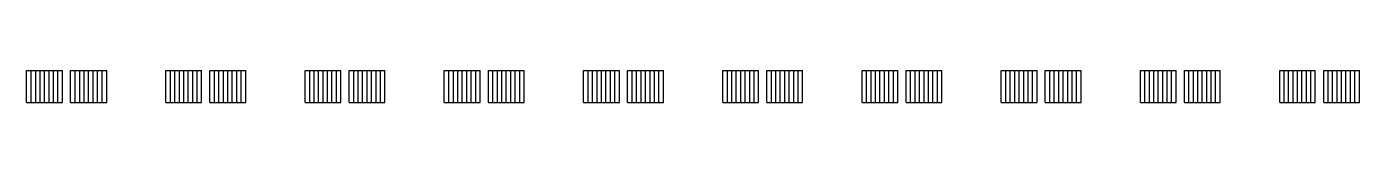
# Model space of a CAD drawing. Header units: millimetres. Extents: x 98 to 20644, y -7467 to -6136.
# Drawn here: x 10800 to 16486, y -6293 to -6156 of the extents above; entities that cross this region are included whole.
import ezdxf

# ---------------------------------------------------------------- set-up
doc = ezdxf.new("R2010")
doc.units = ezdxf.units.MM

# ---------------------------------------------------------------- blocks, each defined once
blk = doc.blocks.new('*T30')
at = {"linetype": 'ByBlock', "lineweight": -2, "transparency": 16777216}
for p, q in [((0, 0), (0, 136.7)), ((0, 136.7), (152.7, 136.7)), ((19.7, 0), (19.7, 136.7)), ((38.7, 0), (38.7, 136.7)), ((57.7, 0), (57.7, 136.7)), ((76.7, 0), (76.7, 136.7)), ((95.7, 0), (95.7, 136.7)), ((114.7, 0), (114.7, 136.7)), ((133.7, 0), (133.7, 136.7)), ((152.7, 0), (152.7, 136.7)), ((187.8, 0), (187.8, 136.7)), ((187.8, 136.7), (342.4, 136.7)), ((207.4, 0), (207.4, 136.7)), ((226.4, 0), (226.4, 136.7)), ((245.5, 0), (245.5, 136.7)), ((264.5, 0), (264.5, 136.7)), ((283.5, 0), (283.5, 136.7)), ((302.5, 0), (302.5, 136.7)), ((321.5, 0), (321.5, 136.7)), ((342.4, 0), (342.4, 136.7)), ((594, 0), (594, 136.7)), ((594, 136.7), (746.7, 136.7)), ((613.7, 0), (613.7, 136.7)), ((632.7, 0), (632.7, 136.7)), ((651.7, 0), (651.7, 136.7)), ((670.7, 0), (670.7, 136.7)), ((689.7, 0), (689.7, 136.7)), ((708.7, 0), (708.7, 136.7)), ((727.7, 0), (727.7, 136.7)), ((746.7, 0), (746.7, 136.7)), ((781.8, 0), (781.8, 136.7)), ((781.8, 136.7), (934.5, 136.7)), ((801.5, 0), (801.5, 136.7)), ((820.5, 0), (820.5, 136.7)), ((839.5, 0), (839.5, 136.7)), ((858.5, 0), (858.5, 136.7)), ((877.5, 0), (877.5, 136.7)), ((896.5, 0), (896.5, 136.7)), ((915.5, 0), (915.5, 136.7)), ((934.5, 0), (934.5, 136.7)), ((1188, 0), (1188, 136.7)), ((1188, 136.7), (1340.7, 136.7)), ((1207.7, 0), (1207.7, 136.7)), ((1226.7, 0), (1226.7, 136.7)), ((1245.7, 0), (1245.7, 136.7)), ((1264.7, 0), (1264.7, 136.7)), ((1283.7, 0), (1283.7, 136.7)), ((1302.7, 0), (1302.7, 136.7)), ((1321.7, 0), (1321.7, 136.7)), ((1340.7, 0), (1340.7, 136.7)), ((1375.8, 0), (1375.8, 136.7)), ((1375.8, 136.7), (1528.5, 136.7)), ((1395.5, 0), (1395.5, 136.7)), ((1414.5, 0), (1414.5, 136.7)), ((1433.5, 0), (1433.5, 136.7)), ((1452.5, 0), (1452.5, 136.7)), ((1471.5, 0), (1471.5, 136.7)), ((1490.5, 0), (1490.5, 136.7)), ((1509.5, 0), (1509.5, 136.7)), ((1528.5, 0), (1528.5, 136.7)), ((1782, 0), (1782, 136.7)), ((1782, 136.7), (1934.7, 136.7)), ((1801.7, 0), (1801.7, 136.7)), ((1820.7, 0), (1820.7, 136.7)), ((1839.7, 0), (1839.7, 136.7)), ((1858.7, 0), (1858.7, 136.7)), ((1877.7, 0), (1877.7, 136.7)), ((1896.7, 0), (1896.7, 136.7)), ((1915.7, 0), (1915.7, 136.7)), ((1934.7, 0), (1934.7, 136.7)), ((1969.8, 0), (1969.8, 136.7)), ((1969.8, 136.7), (2122.5, 136.7)), ((1989.5, 0), (1989.5, 136.7)), ((2008.5, 0), (2008.5, 136.7)), ((2027.5, 0), (2027.5, 136.7)), ((2046.5, 0), (2046.5, 136.7)), ((2065.5, 0), (2065.5, 136.7)), ((2084.5, 0), (2084.5, 136.7)), ((2103.5, 0), (2103.5, 136.7)), ((2122.5, 0), (2122.5, 136.7)), ((2376, 0), (2376, 136.7)), ((2376, 136.7), (2528.7, 136.7)), ((2395.7, 0), (2395.7, 136.7)), ((2414.7, 0), (2414.7, 136.7)), ((2433.7, 0), (2433.7, 136.7)), ((2452.7, 0), (2452.7, 136.7)), ((2471.7, 0), (2471.7, 136.7)), ((2490.7, 0), (2490.7, 136.7)), ((2509.7, 0), (2509.7, 136.7)), ((2528.7, 0), (2528.7, 136.7)), ((2563.8, 0), (2563.8, 136.7)), ((2563.8, 136.7), (2716.5, 136.7)), ((2583.5, 0), (2583.5, 136.7)), ((2602.5, 0), (2602.5, 136.7)), ((2621.5, 0), (2621.5, 136.7)), ((2640.5, 0), (2640.5, 136.7)), ((2659.5, 0), (2659.5, 136.7)), ((2678.5, 0), (2678.5, 136.7)), ((2697.5, 0), (2697.5, 136.7)), ((2716.5, 0), (2716.5, 136.7)), ((2970, 0), (2970, 136.7)), ((2970, 136.7), (3122.7, 136.7)), ((2989.7, 0), (2989.7, 136.7)), ((3008.7, 0), (3008.7, 136.7)), ((3027.7, 0), (3027.7, 136.7)), ((3046.7, 0), (3046.7, 136.7)), ((3065.7, 0), (3065.7, 136.7)), ((3084.7, 0), (3084.7, 136.7)), ((3103.7, 0), (3103.7, 136.7)), ((3122.7, 0), (3122.7, 136.7)), ((3157.8, 0), (3157.8, 136.7)), ((3157.8, 136.7), (3310.5, 136.7)), ((3177.5, 0), (3177.5, 136.7)), ((3196.5, 0), (3196.5, 136.7)), ((3215.5, 0), (3215.5, 136.7)), ((3234.5, 0), (3234.5, 136.7)), ((3253.5, 0), (3253.5, 136.7)), ((3272.5, 0), (3272.5, 136.7)), ((3291.5, 0), (3291.5, 136.7)), ((3310.5, 0), (3310.5, 136.7)), ((3564, 0), (3564, 136.7)), ((3564, 136.7), (3716.7, 136.7)), ((3583.7, 0), (3583.7, 136.7)), ((3602.7, 0), (3602.7, 136.7)), ((3621.7, 0), (3621.7, 136.7)), ((3640.7, 0), (3640.7, 136.7)), ((3659.7, 0), (3659.7, 136.7)), ((3678.7, 0), (3678.7, 136.7)), ((3697.7, 0), (3697.7, 136.7)), ((3716.7, 0), (3716.7, 136.7)), ((3751.8, 0), (3751.8, 136.7)), ((3751.8, 136.7), (3904.5, 136.7)), ((3771.5, 0), (3771.5, 136.7)), ((3790.5, 0), (3790.5, 136.7)), ((3809.5, 0), (3809.5, 136.7)), ((3828.5, 0), (3828.5, 136.7)), ((3847.5, 0), (3847.5, 136.7)), ((3866.5, 0), (3866.5, 136.7)), ((3885.5, 0), (3885.5, 136.7)), ((3904.5, 0), (3904.5, 136.7)), ((4158, 0), (4158, 136.7)), ((4158, 136.7), (4310.7, 136.7)), ((4177.7, 0), (4177.7, 136.7)), ((4196.7, 0), (4196.7, 136.7)), ((4215.7, 0), (4215.7, 136.7)), ((4234.7, 0), (4234.7, 136.7)), ((4253.7, 0), (4253.7, 136.7)), ((4272.7, 0), (4272.7, 136.7)), ((4291.7, 0), (4291.7, 136.7)), ((4310.7, 0), (4310.7, 136.7)), ((4345.8, 0), (4345.8, 136.7)), ((4345.8, 136.7), (4498.5, 136.7)), ((4365.5, 0), (4365.5, 136.7)), ((4384.5, 0), (4384.5, 136.7)), ((4403.5, 0), (4403.5, 136.7)), ((4422.5, 0), (4422.5, 136.7)), ((4441.5, 0), (4441.5, 136.7)), ((4460.5, 0), (4460.5, 136.7)), ((4479.5, 0), (4479.5, 136.7)), ((4498.5, 0), (4498.5, 136.7)), ((4752, 0), (4752, 136.7)), ((4752, 136.7), (4904, 136.7)), ((4771, 0), (4771, 136.7)), ((4790, 0), (4790, 136.7)), ((4809, 0), (4809, 136.7)), ((4828, 0), (4828, 136.7)), ((4847, 0), (4847, 136.7)), ((4866, 0), (4866, 136.7)), ((4885, 0), (4885, 136.7)), ((4904, 0), (4904, 136.7)), ((4939.8, 0), (4939.8, 136.7)), ((4939.8, 136.7), (5091.8, 136.7)), ((4958.8, 0), (4958.8, 136.7)), ((4977.8, 0), (4977.8, 136.7)), ((4996.8, 0), (4996.8, 136.7)), ((5015.8, 0), (5015.8, 136.7)), ((5034.8, 0), (5034.8, 136.7)), ((5053.8, 0), (5053.8, 136.7)), ((5072.8, 0), (5072.8, 136.7)), ((5091.8, 0), (5091.8, 136.7)), ((5346, 0), (5346, 136.7)), ((5346, 136.7), (5498, 136.7)), ((5365, 0), (5365, 136.7)), ((5384, 0), (5384, 136.7)), ((5403, 0), (5403, 136.7)), ((5422, 0), (5422, 136.7)), ((5441, 0), (5441, 136.7)), ((5460, 0), (5460, 136.7)), ((5479, 0), (5479, 136.7)), ((5498, 0), (5498, 136.7)), ((5533.8, 0), (5533.8, 136.7)), ((5533.8, 136.7), (5685.8, 136.7)), ((5552.8, 0), (5552.8, 136.7)), ((5571.8, 0), (5571.8, 136.7)), ((5590.8, 0), (5590.8, 136.7)), ((5609.8, 0), (5609.8, 136.7)), ((5628.8, 0), (5628.8, 136.7)), ((5647.8, 0), (5647.8, 136.7)), ((5666.8, 0), (5666.8, 136.7)), ((5685.8, 0), (5685.8, 136.7)), ((0, 0), (152.7, 0)), ((187.8, 0), (342.4, 0)), ((594, 0), (746.7, 0)), ((781.8, 0), (934.5, 0)), ((1188, 0), (1340.7, 0)), ((1375.8, 0), (1528.5, 0)), ((1782, 0), (1934.7, 0)), ((1969.8, 0), (2122.5, 0)), ((2376, 0), (2528.7, 0)), ((2563.8, 0), (2716.5, 0)), ((2970, 0), (3122.7, 0)), ((3157.8, 0), (3310.5, 0)), ((3564, 0), (3716.7, 0)), ((3751.8, 0), (3904.5, 0)), ((4158, 0), (4310.7, 0)), ((4345.8, 0), (4498.5, 0)), ((4752, 0), (4904, 0)), ((4939.8, 0), (5091.8, 0)), ((5346, 0), (5498, 0)), ((5533.8, 0), (5685.8, 0))]:
    blk.add_line(p, q, dxfattribs=at)
blk = doc.blocks.new('*T130')
at = {"linetype": 'ByBlock', "lineweight": -2, "transparency": 16777216}
for p, q in [((0, 0), (0, 136.7)), ((0, 136.7), (154.6, 136.7)), ((19.6, 0), (19.6, 136.7)), ((38.6, 0), (38.6, 136.7)), ((57.7, 0), (57.7, 136.7)), ((76.7, 0), (76.7, 136.7)), ((95.7, 0), (95.7, 136.7)), ((114.7, 0), (114.7, 136.7)), ((133.7, 0), (133.7, 136.7)), ((154.6, 0), (154.6, 136.7)), ((0, 0), (154.6, 0))]:
    blk.add_line(p, q, dxfattribs=at)
blk = doc.blocks.new('*T131')
at = {"linetype": 'ByBlock', "lineweight": -2, "transparency": 16777216}
for p, q in [((0, 0), (0, 136.7)), ((0, 136.7), (152.7, 136.7)), ((19.7, 0), (19.7, 136.7)), ((38.7, 0), (38.7, 136.7)), ((57.7, 0), (57.7, 136.7)), ((76.7, 0), (76.7, 136.7)), ((95.7, 0), (95.7, 136.7)), ((114.7, 0), (114.7, 136.7)), ((133.7, 0), (133.7, 136.7)), ((152.7, 0), (152.7, 136.7)), ((0, 0), (152.7, 0))]:
    blk.add_line(p, q, dxfattribs=at)
blk = doc.blocks.new('*T132')
at = {"linetype": 'ByBlock', "lineweight": -2, "transparency": 16777216}
for p, q in [((0, 0), (0, 136.7)), ((0, 136.7), (152.7, 136.7)), ((19.7, 0), (19.7, 136.7)), ((38.7, 0), (38.7, 136.7)), ((57.7, 0), (57.7, 136.7)), ((76.7, 0), (76.7, 136.7)), ((95.7, 0), (95.7, 136.7)), ((114.7, 0), (114.7, 136.7)), ((133.7, 0), (133.7, 136.7)), ((152.7, 0), (152.7, 136.7)), ((0, 0), (152.7, 0))]:
    blk.add_line(p, q, dxfattribs=at)
blk = doc.blocks.new('*T133')
at = {"linetype": 'ByBlock', "lineweight": -2, "transparency": 16777216}
for p, q in [((0, 0), (0, 136.7)), ((0, 136.7), (152.7, 136.7)), ((19.7, 0), (19.7, 136.7)), ((38.7, 0), (38.7, 136.7)), ((57.7, 0), (57.7, 136.7)), ((76.7, 0), (76.7, 136.7)), ((95.7, 0), (95.7, 136.7)), ((114.7, 0), (114.7, 136.7)), ((133.7, 0), (133.7, 136.7)), ((152.7, 0), (152.7, 136.7)), ((0, 0), (152.7, 0))]:
    blk.add_line(p, q, dxfattribs=at)
blk = doc.blocks.new('*T134')
at = {"linetype": 'ByBlock', "lineweight": -2, "transparency": 16777216}
for p, q in [((0, 0), (0, 136.7)), ((0, 136.7), (152.7, 136.7)), ((19.7, 0), (19.7, 136.7)), ((38.7, 0), (38.7, 136.7)), ((57.7, 0), (57.7, 136.7)), ((76.7, 0), (76.7, 136.7)), ((95.7, 0), (95.7, 136.7)), ((114.7, 0), (114.7, 136.7)), ((133.7, 0), (133.7, 136.7)), ((152.7, 0), (152.7, 136.7)), ((0, 0), (152.7, 0))]:
    blk.add_line(p, q, dxfattribs=at)
blk = doc.blocks.new('*T135')
at = {"linetype": 'ByBlock', "lineweight": -2, "transparency": 16777216}
for p, q in [((0, 0), (0, 136.7)), ((0, 136.7), (152.7, 136.7)), ((19.7, 0), (19.7, 136.7)), ((38.7, 0), (38.7, 136.7)), ((57.7, 0), (57.7, 136.7)), ((76.7, 0), (76.7, 136.7)), ((95.7, 0), (95.7, 136.7)), ((114.7, 0), (114.7, 136.7)), ((133.7, 0), (133.7, 136.7)), ((152.7, 0), (152.7, 136.7)), ((0, 0), (152.7, 0))]:
    blk.add_line(p, q, dxfattribs=at)
blk = doc.blocks.new('*T136')
at = {"linetype": 'ByBlock', "lineweight": -2, "transparency": 16777216}
for p, q in [((0, 0), (0, 136.7)), ((0, 136.7), (152.7, 136.7)), ((19.7, 0), (19.7, 136.7)), ((38.7, 0), (38.7, 136.7)), ((57.7, 0), (57.7, 136.7)), ((76.7, 0), (76.7, 136.7)), ((95.7, 0), (95.7, 136.7)), ((114.7, 0), (114.7, 136.7)), ((133.7, 0), (133.7, 136.7)), ((152.7, 0), (152.7, 136.7)), ((0, 0), (152.7, 0))]:
    blk.add_line(p, q, dxfattribs=at)
blk = doc.blocks.new('*T137')
at = {"linetype": 'ByBlock', "lineweight": -2, "transparency": 16777216}
for p, q in [((0, 0), (0, 136.7)), ((0, 136.7), (152.7, 136.7)), ((19.7, 0), (19.7, 136.7)), ((38.7, 0), (38.7, 136.7)), ((57.7, 0), (57.7, 136.7)), ((76.7, 0), (76.7, 136.7)), ((95.7, 0), (95.7, 136.7)), ((114.7, 0), (114.7, 136.7)), ((133.7, 0), (133.7, 136.7)), ((152.7, 0), (152.7, 136.7)), ((0, 0), (152.7, 0))]:
    blk.add_line(p, q, dxfattribs=at)
blk = doc.blocks.new('*T138')
at = {"linetype": 'ByBlock', "lineweight": -2, "transparency": 16777216}
for p, q in [((0, 0), (0, 136.7)), ((0, 136.7), (152.7, 136.7)), ((19.7, 0), (19.7, 136.7)), ((38.7, 0), (38.7, 136.7)), ((57.7, 0), (57.7, 136.7)), ((76.7, 0), (76.7, 136.7)), ((95.7, 0), (95.7, 136.7)), ((114.7, 0), (114.7, 136.7)), ((133.7, 0), (133.7, 136.7)), ((152.7, 0), (152.7, 136.7)), ((0, 0), (152.7, 0))]:
    blk.add_line(p, q, dxfattribs=at)
blk = doc.blocks.new('*T139')
at = {"linetype": 'ByBlock', "lineweight": -2, "transparency": 16777216}
for p, q in [((0, 0), (0, 136.7)), ((0, 136.7), (152.7, 136.7)), ((19.7, 0), (19.7, 136.7)), ((38.7, 0), (38.7, 136.7)), ((57.7, 0), (57.7, 136.7)), ((76.7, 0), (76.7, 136.7)), ((95.7, 0), (95.7, 136.7)), ((114.7, 0), (114.7, 136.7)), ((133.7, 0), (133.7, 136.7)), ((152.7, 0), (152.7, 136.7)), ((0, 0), (152.7, 0))]:
    blk.add_line(p, q, dxfattribs=at)
blk = doc.blocks.new('*T140')
at = {"linetype": 'ByBlock', "lineweight": -2, "transparency": 16777216}
for p, q in [((0, 0), (0, 136.7)), ((0, 136.7), (152.7, 136.7)), ((19.7, 0), (19.7, 136.7)), ((38.7, 0), (38.7, 136.7)), ((57.7, 0), (57.7, 136.7)), ((76.7, 0), (76.7, 136.7)), ((95.7, 0), (95.7, 136.7)), ((114.7, 0), (114.7, 136.7)), ((133.7, 0), (133.7, 136.7)), ((152.7, 0), (152.7, 136.7)), ((0, 0), (152.7, 0))]:
    blk.add_line(p, q, dxfattribs=at)
blk = doc.blocks.new('*T141')
at = {"linetype": 'ByBlock', "lineweight": -2, "transparency": 16777216}
for p, q in [((0, 0), (0, 136.7)), ((0, 136.7), (152.7, 136.7)), ((19.7, 0), (19.7, 136.7)), ((38.7, 0), (38.7, 136.7)), ((57.7, 0), (57.7, 136.7)), ((76.7, 0), (76.7, 136.7)), ((95.7, 0), (95.7, 136.7)), ((114.7, 0), (114.7, 136.7)), ((133.7, 0), (133.7, 136.7)), ((152.7, 0), (152.7, 136.7)), ((0, 0), (152.7, 0))]:
    blk.add_line(p, q, dxfattribs=at)
blk = doc.blocks.new('*T142')
at = {"linetype": 'ByBlock', "lineweight": -2, "transparency": 16777216}
for p, q in [((0, 0), (0, 136.7)), ((0, 136.7), (152.7, 136.7)), ((19.7, 0), (19.7, 136.7)), ((38.7, 0), (38.7, 136.7)), ((57.7, 0), (57.7, 136.7)), ((76.7, 0), (76.7, 136.7)), ((95.7, 0), (95.7, 136.7)), ((114.7, 0), (114.7, 136.7)), ((133.7, 0), (133.7, 136.7)), ((152.7, 0), (152.7, 136.7)), ((0, 0), (152.7, 0))]:
    blk.add_line(p, q, dxfattribs=at)
blk = doc.blocks.new('*T143')
at = {"linetype": 'ByBlock', "lineweight": -2, "transparency": 16777216}
for p, q in [((0, 0), (0, 136.7)), ((0, 136.7), (152.7, 136.7)), ((19.7, 0), (19.7, 136.7)), ((38.7, 0), (38.7, 136.7)), ((57.7, 0), (57.7, 136.7)), ((76.7, 0), (76.7, 136.7)), ((95.7, 0), (95.7, 136.7)), ((114.7, 0), (114.7, 136.7)), ((133.7, 0), (133.7, 136.7)), ((152.7, 0), (152.7, 136.7)), ((0, 0), (152.7, 0))]:
    blk.add_line(p, q, dxfattribs=at)
blk = doc.blocks.new('*T144')
at = {"linetype": 'ByBlock', "lineweight": -2, "transparency": 16777216}
for p, q in [((0, 0), (0, 136.7)), ((0, 136.7), (152.7, 136.7)), ((19.7, 0), (19.7, 136.7)), ((38.7, 0), (38.7, 136.7)), ((57.7, 0), (57.7, 136.7)), ((76.7, 0), (76.7, 136.7)), ((95.7, 0), (95.7, 136.7)), ((114.7, 0), (114.7, 136.7)), ((133.7, 0), (133.7, 136.7)), ((152.7, 0), (152.7, 136.7)), ((0, 0), (152.7, 0))]:
    blk.add_line(p, q, dxfattribs=at)
blk = doc.blocks.new('*T145')
at = {"linetype": 'ByBlock', "lineweight": -2, "transparency": 16777216}
for p, q in [((0, 0), (0, 136.705)), ((0, 136.705), (152, 136.705)), ((19, 0), (19, 136.705)), ((38, 0), (38, 136.705)), ((57, 0), (57, 136.705)), ((76, 0), (76, 136.705)), ((95, 0), (95, 136.705)), ((114, 0), (114, 136.705)), ((133, 0), (133, 136.705)), ((152, 0), (152, 136.705)), ((0, 0), (152, 0))]:
    blk.add_line(p, q, dxfattribs=at)
blk = doc.blocks.new('*T146')
at = {"linetype": 'ByBlock', "lineweight": -2, "transparency": 16777216}
for p, q in [((0, 0), (0, 136.705)), ((0, 136.705), (152, 136.705)), ((19, 0), (19, 136.705)), ((38, 0), (38, 136.705)), ((57, 0), (57, 136.705)), ((76, 0), (76, 136.705)), ((95, 0), (95, 136.705)), ((114, 0), (114, 136.705)), ((133, 0), (133, 136.705)), ((152, 0), (152, 136.705)), ((0, 0), (152, 0))]:
    blk.add_line(p, q, dxfattribs=at)
blk = doc.blocks.new('*T147')
at = {"linetype": 'ByBlock', "lineweight": -2, "transparency": 16777216}
for p, q in [((0, 0), (0, 136.705)), ((0, 136.705), (152, 136.705)), ((19, 0), (19, 136.705)), ((38, 0), (38, 136.705)), ((57, 0), (57, 136.705)), ((76, 0), (76, 136.705)), ((95, 0), (95, 136.705)), ((114, 0), (114, 136.705)), ((133, 0), (133, 136.705)), ((152, 0), (152, 136.705)), ((0, 0), (152, 0))]:
    blk.add_line(p, q, dxfattribs=at)
blk = doc.blocks.new('*T148')
at = {"linetype": 'ByBlock', "lineweight": -2, "transparency": 16777216}
for p, q in [((0, 0), (0, 136.705)), ((0, 136.705), (152, 136.705)), ((19, 0), (19, 136.705)), ((38, 0), (38, 136.705)), ((57, 0), (57, 136.705)), ((76, 0), (76, 136.705)), ((95, 0), (95, 136.705)), ((114, 0), (114, 136.705)), ((133, 0), (133, 136.705)), ((152, 0), (152, 136.705)), ((0, 0), (152, 0))]:
    blk.add_line(p, q, dxfattribs=at)

msp = doc.modelspace()

# ---------------------------------------------------------------- block references
for name, p in [('*T30', (10800.3, -6293.1)), ('*T130', (10988.1, -6293.1)), ('*T131', (11394.3, -6293.1)), ('*T132', (11582.1, -6293.1)), ('*T133', (11988.3, -6293.1)), ('*T134', (12176.1, -6293.1)), ('*T135', (12582.3, -6293.1)), ('*T136', (12770.1, -6293.1)), ('*T137', (13176.3, -6293.1)), ('*T138', (13364.1, -6293.1)), ('*T139', (13770.3, -6293.1)), ('*T140', (13958.1, -6293.1)), ('*T141', (14364.3, -6293.1)), ('*T142', (14552.1, -6293.1)), ('*T143', (14958.3, -6293.1)), ('*T144', (15146.1, -6293.1)), ('*T145', (15552.3, -6293.1)), ('*T146', (15740.1, -6293.1)), ('*T147', (16146.3, -6293.1)), ('*T148', (16334.1, -6293.1))]:
    msp.add_blockref(name, p)

doc.saveas('drawing.dxf')
